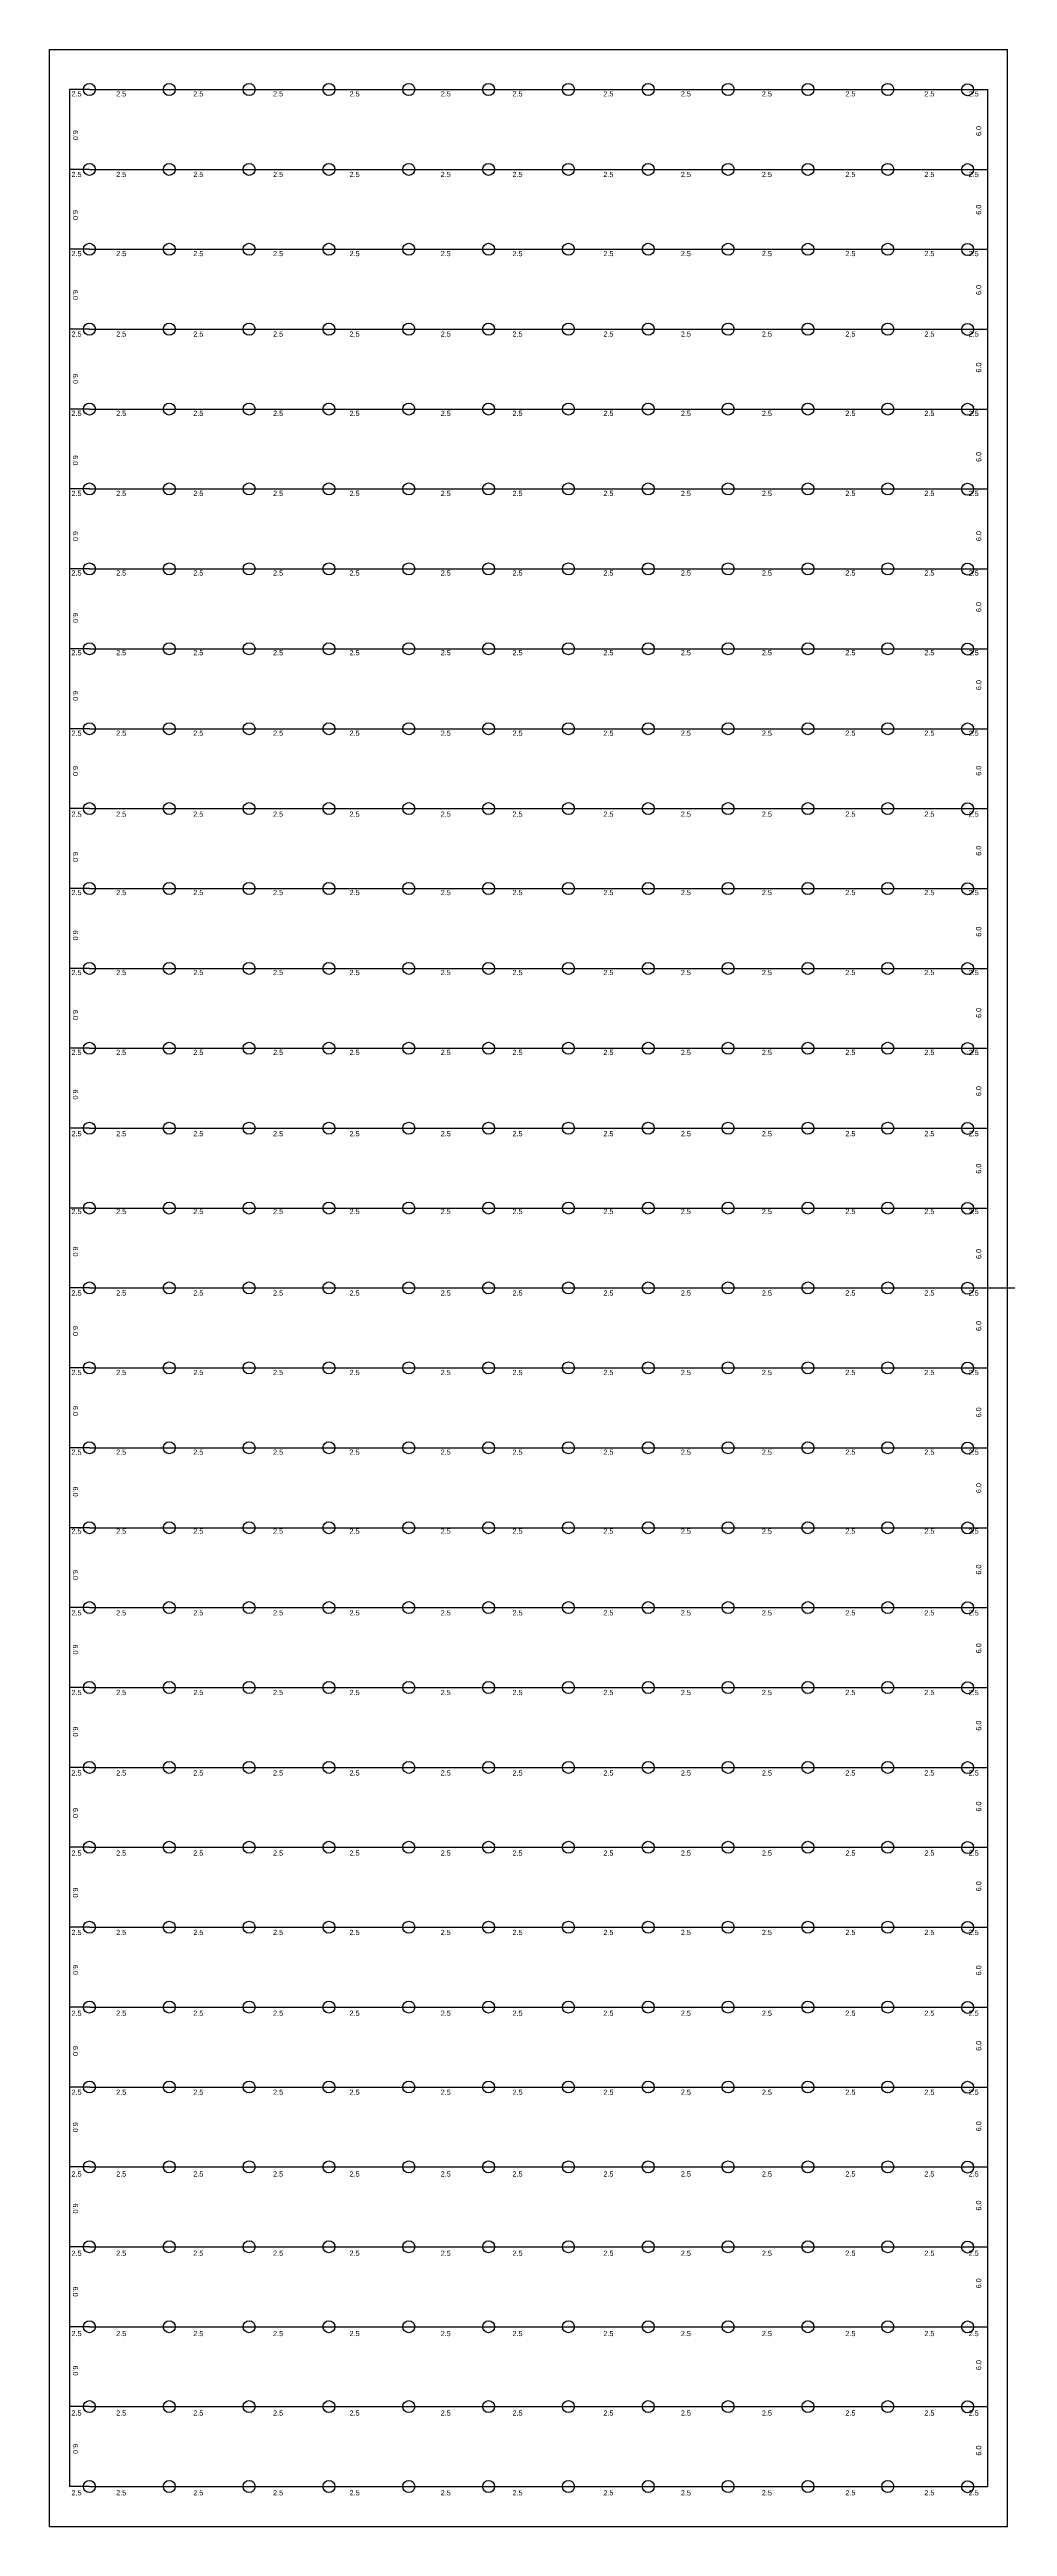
# Model space of a CAD drawing. Header units: millimetres. Extents: x 2040 to 3186, y 1716 to 2026.
# Drawn here: x 2039.5 to 2159.5, y 1716.3 to 2026.3 of the extents above; entities that cross this region are included whole.
import ezdxf

# ---------------------------------------------------------------- set-up
doc = ezdxf.new("R2010")
doc.units = ezdxf.units.MM
for name, color, linetype in [('03 Sprinkler Heads – Rociadores', 7, 'Continuous'), ('Alimentadores', 10, 'Continuous'), ('BODEGA', 2, 'Continuous'), ('Diámetros', 162, 'Continuous'), ('Ramales', 130, 'Continuous'), ('Rociadores', 80, 'Continuous')]:
    doc.layers.add(name, color=color, linetype=linetype)
doc.styles.get("Standard").update_dxf_attribs({"font": 'arial.ttf'})

# ---------------------------------------------------------------- blocks, each defined once
blk = doc.blocks.new('*U4')
blk.add_line((0, 0), (0, 0, -1))
blk = doc.blocks.new('*U5')
at = {"layer": 'Rociadores', "color": 0, "linetype": 'ByBlock', "lineweight": -2, "transparency": 16777216}
for p in [(0, 0), (0, -10), (0, -20), (0, -30), (0, -40), (0, -50), (0, -60), (0, -70), (0, -80), (0, -90), (0, -100), (0, -110), (0, -120), (0, -130), (0, -140), (0, -150), (0, -160), (0, -170), (0, -180), (0, -190), (0, -200), (0, -210), (0, -220), (0, -230), (0, -240), (0, -250), (0, -260), (0, -270), (0, -280), (0, -290), (0, -300)]:
    blk.add_blockref('*U4', p, dxfattribs=at)
blk = doc.blocks.new('*U6')
blk.add_line((0, 0), (0, 0, -1))
blk = doc.blocks.new('*U7')
at = {"layer": 'Rociadores', "color": 0, "linetype": 'ByBlock', "lineweight": -2, "transparency": 16777216}
for p in [(0, 0), (0, -10), (0, -20), (0, -30), (0, -40), (0, -50), (0, -60), (0, -70), (0, -80), (0, -90), (0, -100), (0, -110), (0, -120), (0, -130), (0, -140), (0, -150), (0, -160), (0, -170), (0, -180), (0, -190), (0, -200), (0, -210), (0, -220), (0, -230), (0, -240), (0, -250), (0, -260), (0, -270), (0, -280), (0, -290)]:
    blk.add_blockref('*U6', p, dxfattribs=at)
blk = doc.blocks.new('Rociadores Cerrados')
at = {"layer": '03 Sprinkler Heads – Rociadores', "color": 1}
blk.add_circle((0, 0), 6.36, dxfattribs=at)

msp = doc.modelspace()

# ---------------------------------------------------------------- linework, layer by layer
at = {"layer": 'Alimentadores'}
for p, q in [((2042.01, 2021.29, -1), (2042.01, 2011.29, -1)), ((2157.01, 2021.29, -1), (2157.01, 2011.29, -1)), ((2042.01, 2011.29, -1), (2042.01, 2001.29, -1)), ((2157.01, 2011.29, -1), (2157.01, 2001.29, -1)), ((2042.01, 2001.29, -1), (2042.01, 1991.29, -1)), ((2157.01, 2001.29, -1), (2157.01, 1991.29, -1)), ((2042.01, 1991.29, -1), (2042.01, 1981.29, -1)), ((2157.01, 1991.29, -1), (2157.01, 1981.29, -1)), ((2042.01, 1981.29, -1), (2042.01, 1971.29, -1)), ((2157.01, 1981.29, -1), (2157.01, 1971.29, -1)), ((2042.01, 1971.29, -1), (2042.01, 1961.29, -1)), ((2157.01, 1971.29, -1), (2157.01, 1961.29, -1)), ((2042.01, 1961.29, -1), (2042.01, 1951.29, -1)), ((2157.01, 1961.29, -1), (2157.01, 1951.29, -1)), ((2042.01, 1951.29, -1), (2042.01, 1941.29, -1)), ((2157.01, 1951.29, -1), (2157.01, 1941.29, -1)), ((2042.01, 1941.29, -1), (2042.01, 1931.29, -1)), ((2157.01, 1941.29, -1), (2157.01, 1931.29, -1)), ((2042.01, 1931.29, -1), (2042.01, 1921.29, -1)), ((2157.01, 1931.29, -1), (2157.01, 1921.29, -1)), ((2042.01, 1921.29, -1), (2042.01, 1911.29, -1)), ((2157.01, 1921.29, -1), (2157.01, 1911.29, -1)), ((2042.01, 1911.29, -1), (2042.01, 1901.29, -1)), ((2157.01, 1911.29, -1), (2157.01, 1901.29, -1)), ((2042.01, 1901.29, -1), (2042.01, 1891.29, -1)), ((2157.01, 1901.29, -1), (2157.01, 1891.29, -1)), ((2042.01, 1891.29, -1), (2042.01, 1881.29, -1)), ((2157.01, 1891.29, -1), (2157.01, 1881.29, -1)), ((2042.01, 1881.29, -1), (2042.01, 1871.29, -1)), ((2157.01, 1881.29, -1), (2157.01, 1871.29, -1)), ((2042.01, 1871.29, -1), (2042.01, 1861.29, -1)), ((2157.01, 1871.29, -1), (2157.01, 1871.29, -51)), ((2157.01, 1871.29, -51), (3157.01, 1871.29, -51)), ((2157.01, 1871.29, -1), (2157.01, 1861.29, -1)), ((2042.01, 1861.29, -1), (2042.01, 1851.29, -1)), ((2157.01, 1861.29, -1), (2157.01, 1851.29, -1)), ((2042.01, 1851.29, -1), (2042.01, 1841.29, -1)), ((2157.01, 1851.29, -1), (2157.01, 1841.29, -1)), ((2042.01, 1841.29, -1), (2042.01, 1831.29, -1)), ((2157.01, 1841.29, -1), (2157.01, 1831.29, -1)), ((2042.01, 1831.29, -1), (2042.01, 1821.29, -1)), ((2157.01, 1831.29, -1), (2157.01, 1821.29, -1)), ((2042.01, 1821.29, -1), (2042.01, 1811.29, -1)), ((2157.01, 1821.29, -1), (2157.01, 1811.29, -1)), ((2042.01, 1811.29, -1), (2042.01, 1801.29, -1)), ((2157.01, 1811.29, -1), (2157.01, 1801.29, -1)), ((2042.01, 1801.29, -1), (2042.01, 1791.29, -1)), ((2157.01, 1801.29, -1), (2157.01, 1791.29, -1)), ((2042.01, 1791.29, -1), (2042.01, 1781.29, -1)), ((2157.01, 1791.29, -1), (2157.01, 1781.29, -1)), ((2042.01, 1781.29, -1), (2042.01, 1771.29, -1)), ((2157.01, 1781.29, -1), (2157.01, 1771.29, -1)), ((2042.01, 1771.29, -1), (2042.01, 1761.29, -1)), ((2157.01, 1771.29, -1), (2157.01, 1761.29, -1)), ((2042.01, 1761.29, -1), (2042.01, 1751.29, -1)), ((2157.01, 1761.29, -1), (2157.01, 1751.29, -1)), ((2042.01, 1751.29, -1), (2042.01, 1741.29, -1)), ((2157.01, 1751.29, -1), (2157.01, 1741.29, -1)), ((2042.01, 1741.29, -1), (2042.01, 1731.29, -1)), ((2157.01, 1741.29, -1), (2157.01, 1731.29, -1)), ((2042.01, 1731.29, -1), (2042.01, 1721.29, -1)), ((2157.01, 1731.29, -1), (2157.01, 1721.29, -1))]:
    msp.add_line(p, q, dxfattribs=at)
at = {"layer": 'BODEGA'}
for p, q in [((2039.51, 2026.29), (2159.51, 2026.29)), ((2039.51, 1716.29), (2039.51, 2026.29)), ((2159.51, 1716.29), (2159.51, 2026.29)), ((2039.51, 1716.29), (2159.51, 1716.29))]:
    msp.add_line(p, q, dxfattribs=at)
at = {"layer": 'Ramales'}
for p, q in [((2044.51, 2021.29), (2042.01, 2021.29)), ((2044.51, 2021.29), (2054.51, 2021.29)), ((2044.51, 2021.29, -1), (2044.51, 2021.29)), ((2054.51, 2021.29), (2064.51, 2021.29)), ((2054.51, 2021.29, -1), (2054.51, 2021.29)), ((2064.51, 2021.29), (2074.51, 2021.29)), ((2064.51, 2021.29, -1), (2064.51, 2021.29)), ((2074.51, 2021.29), (2084.51, 2021.29)), ((2074.51, 2021.29, -1), (2074.51, 2021.29)), ((2084.51, 2021.29), (2094.51, 2021.29)), ((2084.51, 2021.29, -1), (2084.51, 2021.29)), ((2094.51, 2021.29), (2104.51, 2021.29)), ((2094.51, 2021.29, -1), (2094.51, 2021.29)), ((2104.51, 2021.29), (2114.51, 2021.29)), ((2104.51, 2021.29, -1), (2104.51, 2021.29)), ((2114.51, 2021.29), (2124.51, 2021.29)), ((2114.51, 2021.29, -1), (2114.51, 2021.29)), ((2124.51, 2021.29), (2134.51, 2021.29)), ((2124.51, 2021.26, -1), (2124.51, 2021.26)), ((2134.51, 2021.29), (2144.51, 2021.29)), ((2134.51, 2021.26, -1), (2134.51, 2021.26)), ((2144.51, 2021.29), (2154.51, 2021.29)), ((2144.51, 2021.26, -1), (2144.51, 2021.26)), ((2154.51, 2021.29), (2157.01, 2021.29)), ((2154.51, 2021.26, -1), (2154.51, 2021.26)), ((2044.51, 2011.29), (2042.01, 2011.29)), ((2044.51, 2011.29), (2054.51, 2011.29)), ((2044.51, 2011.29, -1), (2044.51, 2011.29)), ((2054.51, 2011.29), (2064.51, 2011.29)), ((2054.51, 2011.29, -1), (2054.51, 2011.29)), ((2064.51, 2011.29), (2074.51, 2011.29)), ((2064.51, 2011.29, -1), (2064.51, 2011.29)), ((2074.51, 2011.29), (2084.51, 2011.29)), ((2074.51, 2011.29, -1), (2074.51, 2011.29)), ((2084.51, 2011.29), (2094.51, 2011.29)), ((2084.51, 2011.29, -1), (2084.51, 2011.29)), ((2094.51, 2011.29), (2104.51, 2011.29)), ((2094.51, 2011.29, -1), (2094.51, 2011.29)), ((2104.51, 2011.29), (2114.51, 2011.29)), ((2104.51, 2011.29, -1), (2104.51, 2011.29)), ((2114.51, 2011.29), (2124.51, 2011.29)), ((2114.51, 2011.29, -1), (2114.51, 2011.29)), ((2124.51, 2011.29), (2134.51, 2011.29)), ((2124.51, 2011.29, -1), (2124.51, 2011.29)), ((2134.51, 2011.29), (2144.51, 2011.29)), ((2134.51, 2011.29, -1), (2134.51, 2011.29)), ((2144.51, 2011.29), (2154.51, 2011.29)), ((2144.51, 2011.29, -1), (2144.51, 2011.29)), ((2154.51, 2011.29), (2157.01, 2011.29)), ((2154.51, 2011.29, -1), (2154.51, 2011.29)), ((2044.51, 2001.29), (2042.01, 2001.29)), ((2044.51, 2001.29), (2054.51, 2001.29)), ((2044.51, 2001.29, -1), (2044.51, 2001.29)), ((2054.51, 2001.29), (2064.51, 2001.29)), ((2054.51, 2001.29, -1), (2054.51, 2001.29)), ((2064.51, 2001.29), (2074.51, 2001.29)), ((2064.51, 2001.29, -1), (2064.51, 2001.29)), ((2074.51, 2001.29), (2084.51, 2001.29)), ((2074.51, 2001.29, -1), (2074.51, 2001.29)), ((2084.51, 2001.29), (2094.51, 2001.29)), ((2084.51, 2001.29, -1), (2084.51, 2001.29)), ((2094.51, 2001.29), (2104.51, 2001.29)), ((2094.51, 2001.29, -1), (2094.51, 2001.29)), ((2104.51, 2001.29), (2114.51, 2001.29)), ((2104.51, 2001.29, -1), (2104.51, 2001.29)), ((2114.51, 2001.29), (2124.51, 2001.29)), ((2114.51, 2001.29, -1), (2114.51, 2001.29)), ((2124.51, 2001.29), (2134.51, 2001.29)), ((2124.51, 2001.29, -1), (2124.51, 2001.29)), ((2134.51, 2001.29), (2144.51, 2001.29)), ((2134.51, 2001.29, -1), (2134.51, 2001.29)), ((2144.51, 2001.29), (2154.51, 2001.29)), ((2144.51, 2001.29, -1), (2144.51, 2001.29)), ((2154.51, 2001.29), (2157.01, 2001.29)), ((2154.51, 2001.29, -1), (2154.51, 2001.29)), ((2044.51, 1991.29), (2042.01, 1991.29)), ((2044.51, 1991.29), (2054.51, 1991.29)), ((2044.51, 1991.29, -1), (2044.51, 1991.29)), ((2054.51, 1991.29), (2064.51, 1991.29)), ((2054.51, 1991.29, -1), (2054.51, 1991.29)), ((2064.51, 1991.29), (2074.51, 1991.29)), ((2064.51, 1991.29, -1), (2064.51, 1991.29)), ((2074.51, 1991.29), (2084.51, 1991.29)), ((2074.51, 1991.29, -1), (2074.51, 1991.29)), ((2084.51, 1991.29), (2094.51, 1991.29)), ((2084.51, 1991.29, -1), (2084.51, 1991.29)), ((2094.51, 1991.29), (2104.51, 1991.29)), ((2094.51, 1991.29, -1), (2094.51, 1991.29)), ((2104.51, 1991.29), (2114.51, 1991.29)), ((2104.51, 1991.29, -1), (2104.51, 1991.29)), ((2114.51, 1991.29), (2124.51, 1991.29)), ((2114.51, 1991.29, -1), (2114.51, 1991.29)), ((2124.51, 1991.29), (2134.51, 1991.29)), ((2124.51, 1991.29, -1), (2124.51, 1991.29)), ((2134.51, 1991.29), (2144.51, 1991.29)), ((2134.51, 1991.29, -1), (2134.51, 1991.29)), ((2144.51, 1991.29), (2154.51, 1991.29)), ((2144.51, 1991.29, -1), (2144.51, 1991.29)), ((2154.51, 1991.29), (2157.01, 1991.29)), ((2154.51, 1991.29, -1), (2154.51, 1991.29)), ((2044.51, 1981.29), (2042.01, 1981.29)), ((2044.51, 1981.29), (2054.51, 1981.29)), ((2044.51, 1981.29, -1), (2044.51, 1981.29)), ((2054.51, 1981.29), (2064.51, 1981.29)), ((2054.51, 1981.29, -1), (2054.51, 1981.29)), ((2064.51, 1981.29), (2074.51, 1981.29)), ((2064.51, 1981.29, -1), (2064.51, 1981.29)), ((2074.51, 1981.29), (2084.51, 1981.29)), ((2074.51, 1981.29, -1), (2074.51, 1981.29)), ((2084.51, 1981.29), (2094.51, 1981.29)), ((2084.51, 1981.29, -1), (2084.51, 1981.29)), ((2094.51, 1981.29), (2104.51, 1981.29)), ((2094.51, 1981.29, -1), (2094.51, 1981.29)), ((2104.51, 1981.29), (2114.51, 1981.29)), ((2104.51, 1981.29, -1), (2104.51, 1981.29)), ((2114.51, 1981.29), (2124.51, 1981.29)), ((2114.51, 1981.29, -1), (2114.51, 1981.29)), ((2124.51, 1981.29), (2134.51, 1981.29)), ((2124.51, 1981.29, -1), (2124.51, 1981.29)), ((2134.51, 1981.29), (2144.51, 1981.29)), ((2134.51, 1981.29, -1), (2134.51, 1981.29)), ((2144.51, 1981.29), (2154.51, 1981.29)), ((2144.51, 1981.29, -1), (2144.51, 1981.29)), ((2154.51, 1981.29), (2157.01, 1981.29)), ((2154.51, 1981.29, -1), (2154.51, 1981.29)), ((2044.51, 1971.29), (2042.01, 1971.29)), ((2044.51, 1971.29), (2054.51, 1971.29)), ((2044.51, 1971.29, -1), (2044.51, 1971.29)), ((2054.51, 1971.29), (2064.51, 1971.29)), ((2054.51, 1971.29, -1), (2054.51, 1971.29)), ((2064.51, 1971.29), (2074.51, 1971.29)), ((2064.51, 1971.29, -1), (2064.51, 1971.29)), ((2074.51, 1971.29), (2084.51, 1971.29)), ((2074.51, 1971.29, -1), (2074.51, 1971.29)), ((2084.51, 1971.29), (2094.51, 1971.29)), ((2084.51, 1971.29, -1), (2084.51, 1971.29)), ((2094.51, 1971.29), (2104.51, 1971.29)), ((2094.51, 1971.29, -1), (2094.51, 1971.29)), ((2104.51, 1971.29), (2114.51, 1971.29)), ((2104.51, 1971.29, -1), (2104.51, 1971.29)), ((2114.51, 1971.29), (2124.51, 1971.29)), ((2114.51, 1971.29, -1), (2114.51, 1971.29)), ((2124.51, 1971.29), (2134.51, 1971.29)), ((2124.51, 1971.29, -1), (2124.51, 1971.29)), ((2134.51, 1971.29), (2144.51, 1971.29)), ((2134.51, 1971.29, -1), (2134.51, 1971.29)), ((2144.51, 1971.29), (2154.51, 1971.29)), ((2144.51, 1971.29, -1), (2144.51, 1971.29)), ((2154.51, 1971.29), (2157.01, 1971.29)), ((2154.51, 1971.29, -1), (2154.51, 1971.29)), ((2044.51, 1961.29), (2042.01, 1961.29)), ((2044.51, 1961.29), (2054.51, 1961.29)), ((2044.51, 1961.29, -1), (2044.51, 1961.29)), ((2054.51, 1961.29), (2064.51, 1961.29)), ((2054.51, 1961.29, -1), (2054.51, 1961.29)), ((2064.51, 1961.29), (2074.51, 1961.29)), ((2064.51, 1961.29, -1), (2064.51, 1961.29)), ((2074.51, 1961.29), (2084.51, 1961.29)), ((2074.51, 1961.29, -1), (2074.51, 1961.29)), ((2084.51, 1961.29), (2094.51, 1961.29)), ((2084.51, 1961.29, -1), (2084.51, 1961.29)), ((2094.51, 1961.29), (2104.51, 1961.29)), ((2094.51, 1961.29, -1), (2094.51, 1961.29)), ((2104.51, 1961.29), (2114.51, 1961.29)), ((2104.51, 1961.29, -1), (2104.51, 1961.29)), ((2114.51, 1961.29), (2124.51, 1961.29)), ((2114.51, 1961.29, -1), (2114.51, 1961.29)), ((2124.51, 1961.29), (2134.51, 1961.29)), ((2124.51, 1961.29, -1), (2124.51, 1961.29)), ((2134.51, 1961.29), (2144.51, 1961.29)), ((2134.51, 1961.29, -1), (2134.51, 1961.29)), ((2144.51, 1961.29), (2154.51, 1961.29)), ((2144.51, 1961.29, -1), (2144.51, 1961.29)), ((2154.51, 1961.29), (2157.01, 1961.29)), ((2154.51, 1961.29, -1), (2154.51, 1961.29)), ((2044.51, 1951.29), (2042.01, 1951.29)), ((2044.51, 1951.29), (2054.51, 1951.29)), ((2044.51, 1951.29, -1), (2044.51, 1951.29)), ((2054.51, 1951.29), (2064.51, 1951.29)), ((2054.51, 1951.29, -1), (2054.51, 1951.29)), ((2064.51, 1951.29), (2074.51, 1951.29)), ((2064.51, 1951.29, -1), (2064.51, 1951.29)), ((2074.51, 1951.29), (2084.51, 1951.29)), ((2074.51, 1951.29, -1), (2074.51, 1951.29)), ((2084.51, 1951.29), (2094.51, 1951.29)), ((2084.51, 1951.29, -1), (2084.51, 1951.29)), ((2094.51, 1951.29), (2104.51, 1951.29)), ((2094.51, 1951.29, -1), (2094.51, 1951.29)), ((2104.51, 1951.29), (2114.51, 1951.29)), ((2104.51, 1951.29, -1), (2104.51, 1951.29)), ((2114.51, 1951.29), (2124.51, 1951.29)), ((2114.51, 1951.29, -1), (2114.51, 1951.29)), ((2124.51, 1951.29), (2134.51, 1951.29)), ((2124.51, 1951.29, -1), (2124.51, 1951.29)), ((2134.51, 1951.29), (2144.51, 1951.29)), ((2134.51, 1951.29, -1), (2134.51, 1951.29)), ((2144.51, 1951.29), (2154.51, 1951.29)), ((2144.51, 1951.29, -1), (2144.51, 1951.29)), ((2154.51, 1951.29), (2157.01, 1951.29)), ((2154.51, 1951.29, -1), (2154.51, 1951.29)), ((2044.51, 1941.29), (2042.01, 1941.29)), ((2044.51, 1941.29), (2054.51, 1941.29)), ((2044.51, 1941.29, -1), (2044.51, 1941.29)), ((2054.51, 1941.29), (2064.51, 1941.29)), ((2054.51, 1941.29, -1), (2054.51, 1941.29)), ((2064.51, 1941.29), (2074.51, 1941.29)), ((2064.51, 1941.29, -1), (2064.51, 1941.29)), ((2074.51, 1941.29), (2084.51, 1941.29)), ((2074.51, 1941.29, -1), (2074.51, 1941.29)), ((2084.51, 1941.29), (2094.51, 1941.29)), ((2084.51, 1941.29, -1), (2084.51, 1941.29)), ((2094.51, 1941.29), (2104.51, 1941.29)), ((2094.51, 1941.29, -1), (2094.51, 1941.29)), ((2104.51, 1941.29), (2114.51, 1941.29)), ((2104.51, 1941.29, -1), (2104.51, 1941.29)), ((2114.51, 1941.29), (2124.51, 1941.29)), ((2114.51, 1941.29, -1), (2114.51, 1941.29)), ((2124.51, 1941.29), (2134.51, 1941.29)), ((2124.51, 1941.29, -1), (2124.51, 1941.29)), ((2134.51, 1941.29), (2144.51, 1941.29)), ((2134.51, 1941.29, -1), (2134.51, 1941.29)), ((2144.51, 1941.29), (2154.51, 1941.29)), ((2144.51, 1941.29, -1), (2144.51, 1941.29)), ((2154.51, 1941.29), (2157.01, 1941.29)), ((2154.51, 1941.29, -1), (2154.51, 1941.29)), ((2044.51, 1931.29), (2042.01, 1931.29)), ((2044.51, 1931.29), (2054.51, 1931.29)), ((2044.51, 1931.29, -1), (2044.51, 1931.29)), ((2054.51, 1931.29), (2064.51, 1931.29)), ((2054.51, 1931.29, -1), (2054.51, 1931.29)), ((2064.51, 1931.29), (2074.51, 1931.29)), ((2064.51, 1931.29, -1), (2064.51, 1931.29)), ((2074.51, 1931.29), (2084.51, 1931.29)), ((2074.51, 1931.29, -1), (2074.51, 1931.29)), ((2084.51, 1931.29), (2094.51, 1931.29)), ((2084.51, 1931.29, -1), (2084.51, 1931.29)), ((2094.51, 1931.29), (2104.51, 1931.29)), ((2094.51, 1931.29, -1), (2094.51, 1931.29)), ((2104.51, 1931.29), (2114.51, 1931.29)), ((2104.51, 1931.29, -1), (2104.51, 1931.29)), ((2114.51, 1931.29), (2124.51, 1931.29)), ((2114.51, 1931.29, -1), (2114.51, 1931.29)), ((2124.51, 1931.29), (2134.51, 1931.29)), ((2124.51, 1931.29, -1), (2124.51, 1931.29)), ((2134.51, 1931.29), (2144.51, 1931.29)), ((2134.51, 1931.29, -1), (2134.51, 1931.29)), ((2144.51, 1931.29), (2154.51, 1931.29)), ((2144.51, 1931.29, -1), (2144.51, 1931.29)), ((2154.51, 1931.29), (2157.01, 1931.29)), ((2154.51, 1931.29, -1), (2154.51, 1931.29)), ((2044.51, 1921.29), (2042.01, 1921.29)), ((2044.51, 1921.29), (2054.51, 1921.29)), ((2044.51, 1921.29, -1), (2044.51, 1921.29)), ((2054.51, 1921.29), (2064.51, 1921.29)), ((2054.51, 1921.29, -1), (2054.51, 1921.29)), ((2064.51, 1921.29), (2074.51, 1921.29)), ((2064.51, 1921.29, -1), (2064.51, 1921.29)), ((2074.51, 1921.29), (2084.51, 1921.29)), ((2074.51, 1921.29, -1), (2074.51, 1921.29)), ((2084.51, 1921.29), (2094.51, 1921.29)), ((2084.51, 1921.29, -1), (2084.51, 1921.29)), ((2094.51, 1921.29), (2104.51, 1921.29)), ((2094.51, 1921.29, -1), (2094.51, 1921.29)), ((2104.51, 1921.29), (2114.51, 1921.29)), ((2104.51, 1921.29, -1), (2104.51, 1921.29)), ((2114.51, 1921.29), (2124.51, 1921.29)), ((2114.51, 1921.29, -1), (2114.51, 1921.29)), ((2124.51, 1921.29), (2134.51, 1921.29)), ((2124.51, 1921.29, -1), (2124.51, 1921.29)), ((2134.51, 1921.29), (2144.51, 1921.29)), ((2134.51, 1921.29, -1), (2134.51, 1921.29)), ((2144.51, 1921.29), (2154.51, 1921.29)), ((2144.51, 1921.29, -1), (2144.51, 1921.29)), ((2154.51, 1921.29), (2157.01, 1921.29)), ((2154.51, 1921.29, -1), (2154.51, 1921.29)), ((2044.51, 1911.29), (2042.01, 1911.29)), ((2044.51, 1911.29), (2054.51, 1911.29)), ((2044.51, 1911.29, -1), (2044.51, 1911.29)), ((2054.51, 1911.29), (2064.51, 1911.29)), ((2054.51, 1911.29, -1), (2054.51, 1911.29)), ((2064.51, 1911.29), (2074.51, 1911.29)), ((2064.51, 1911.29, -1), (2064.51, 1911.29)), ((2074.51, 1911.29), (2084.51, 1911.29)), ((2074.51, 1911.29, -1), (2074.51, 1911.29)), ((2084.51, 1911.29), (2094.51, 1911.29)), ((2084.51, 1911.29, -1), (2084.51, 1911.29)), ((2094.51, 1911.29), (2104.51, 1911.29)), ((2094.51, 1911.29, -1), (2094.51, 1911.29)), ((2104.51, 1911.29), (2114.51, 1911.29)), ((2104.51, 1911.29, -1), (2104.51, 1911.29)), ((2114.51, 1911.29), (2124.51, 1911.29)), ((2114.51, 1911.29, -1), (2114.51, 1911.29)), ((2124.51, 1911.29), (2134.51, 1911.29)), ((2124.51, 1911.29, -1), (2124.51, 1911.29)), ((2134.51, 1911.29), (2144.51, 1911.29)), ((2134.51, 1911.29, -1), (2134.51, 1911.29)), ((2144.51, 1911.29), (2154.51, 1911.29)), ((2144.51, 1911.29, -1), (2144.51, 1911.29)), ((2154.51, 1911.29), (2157.01, 1911.29)), ((2154.51, 1911.29, -1), (2154.51, 1911.29)), ((2044.51, 1901.29), (2042.01, 1901.29)), ((2044.51, 1901.29), (2054.51, 1901.29)), ((2044.51, 1901.29, -1), (2044.51, 1901.29)), ((2054.51, 1901.29), (2064.51, 1901.29)), ((2054.51, 1901.29, -1), (2054.51, 1901.29)), ((2064.51, 1901.29), (2074.51, 1901.29)), ((2064.51, 1901.29, -1), (2064.51, 1901.29)), ((2074.51, 1901.29), (2084.51, 1901.29)), ((2074.51, 1901.29, -1), (2074.51, 1901.29)), ((2084.51, 1901.29), (2094.51, 1901.29)), ((2084.51, 1901.29, -1), (2084.51, 1901.29)), ((2094.51, 1901.29), (2104.51, 1901.29)), ((2094.51, 1901.29, -1), (2094.51, 1901.29)), ((2104.51, 1901.29), (2114.51, 1901.29)), ((2104.51, 1901.29, -1), (2104.51, 1901.29)), ((2114.51, 1901.29), (2124.51, 1901.29)), ((2114.51, 1901.29, -1), (2114.51, 1901.29)), ((2124.51, 1901.29), (2134.51, 1901.29)), ((2124.51, 1901.29, -1), (2124.51, 1901.29)), ((2134.51, 1901.29), (2144.51, 1901.29)), ((2134.51, 1901.29, -1), (2134.51, 1901.29)), ((2144.51, 1901.29), (2154.51, 1901.29)), ((2144.51, 1901.29, -1), (2144.51, 1901.29)), ((2154.51, 1901.29), (2157.01, 1901.29)), ((2154.51, 1901.29, -1), (2154.51, 1901.29)), ((2044.51, 1891.29), (2042.01, 1891.29)), ((2044.51, 1891.29), (2054.51, 1891.29)), ((2044.51, 1891.29, -1), (2044.51, 1891.29)), ((2054.51, 1891.29), (2064.51, 1891.29)), ((2054.51, 1891.29, -1), (2054.51, 1891.29)), ((2064.51, 1891.29), (2074.51, 1891.29)), ((2064.51, 1891.29, -1), (2064.51, 1891.29)), ((2074.51, 1891.29), (2084.51, 1891.29)), ((2074.51, 1891.29, -1), (2074.51, 1891.29)), ((2084.51, 1891.29), (2094.51, 1891.29)), ((2084.51, 1891.29, -1), (2084.51, 1891.29)), ((2094.51, 1891.29), (2104.51, 1891.29)), ((2094.51, 1891.29, -1), (2094.51, 1891.29)), ((2104.51, 1891.29), (2114.51, 1891.29)), ((2104.51, 1891.29, -1), (2104.51, 1891.29)), ((2114.51, 1891.29), (2124.51, 1891.29)), ((2114.51, 1891.29, -1), (2114.51, 1891.29)), ((2124.51, 1891.29), (2134.51, 1891.29)), ((2124.51, 1891.29, -1), (2124.51, 1891.29)), ((2134.51, 1891.29), (2144.51, 1891.29)), ((2134.51, 1891.29, -1), (2134.51, 1891.29)), ((2144.51, 1891.29), (2154.51, 1891.29)), ((2144.51, 1891.29, -1), (2144.51, 1891.29)), ((2154.51, 1891.29), (2157.01, 1891.29)), ((2154.51, 1891.29, -1), (2154.51, 1891.29)), ((2044.51, 1881.29), (2042.01, 1881.29)), ((2044.51, 1881.29), (2054.51, 1881.29)), ((2044.51, 1881.29, -1), (2044.51, 1881.29)), ((2054.51, 1881.29), (2064.51, 1881.29)), ((2054.51, 1881.29, -1), (2054.51, 1881.29)), ((2064.51, 1881.29), (2074.51, 1881.29)), ((2064.51, 1881.29, -1), (2064.51, 1881.29)), ((2074.51, 1881.29), (2084.51, 1881.29)), ((2074.51, 1881.29, -1), (2074.51, 1881.29)), ((2084.51, 1881.29), (2094.51, 1881.29)), ((2084.51, 1881.29, -1), (2084.51, 1881.29)), ((2094.51, 1881.29), (2104.51, 1881.29)), ((2094.51, 1881.29, -1), (2094.51, 1881.29)), ((2104.51, 1881.29), (2114.51, 1881.29)), ((2104.51, 1881.29, -1), (2104.51, 1881.29)), ((2114.51, 1881.29), (2124.51, 1881.29)), ((2114.51, 1881.29, -1), (2114.51, 1881.29)), ((2124.51, 1881.29), (2134.51, 1881.29)), ((2124.51, 1881.29, -1), (2124.51, 1881.29)), ((2134.51, 1881.29), (2144.51, 1881.29)), ((2134.51, 1881.29, -1), (2134.51, 1881.29)), ((2144.51, 1881.29), (2154.51, 1881.29)), ((2144.51, 1881.29, -1), (2144.51, 1881.29)), ((2154.51, 1881.29), (2157.01, 1881.29)), ((2154.51, 1881.29, -1), (2154.51, 1881.29)), ((2044.51, 1871.29), (2042.01, 1871.29)), ((2044.51, 1871.29), (2054.51, 1871.29)), ((2044.51, 1871.29, -1), (2044.51, 1871.29)), ((2054.51, 1871.29), (2064.51, 1871.29)), ((2054.51, 1871.29, -1), (2054.51, 1871.29)), ((2064.51, 1871.29), (2074.51, 1871.29)), ((2064.51, 1871.29, -1), (2064.51, 1871.29)), ((2074.51, 1871.29), (2084.51, 1871.29)), ((2074.51, 1871.29, -1), (2074.51, 1871.29)), ((2084.51, 1871.29), (2094.51, 1871.29)), ((2084.51, 1871.29, -1), (2084.51, 1871.29)), ((2094.51, 1871.29), (2104.51, 1871.29)), ((2094.51, 1871.29, -1), (2094.51, 1871.29)), ((2104.51, 1871.29), (2114.51, 1871.29)), ((2104.51, 1871.29, -1), (2104.51, 1871.29)), ((2114.51, 1871.29), (2124.51, 1871.29)), ((2114.51, 1871.29, -1), (2114.51, 1871.29)), ((2124.51, 1871.29), (2134.51, 1871.29)), ((2124.51, 1871.29, -1), (2124.51, 1871.29)), ((2134.51, 1871.29), (2144.51, 1871.29)), ((2134.51, 1871.29, -1), (2134.51, 1871.29)), ((2144.51, 1871.29), (2154.51, 1871.29)), ((2144.51, 1871.29, -1), (2144.51, 1871.29)), ((2154.51, 1871.29), (2157.01, 1871.29)), ((2154.51, 1871.29, -1), (2154.51, 1871.29)), ((2044.51, 1861.29), (2042.01, 1861.29)), ((2044.51, 1861.29), (2054.51, 1861.29)), ((2044.51, 1861.29, -1), (2044.51, 1861.29)), ((2054.51, 1861.29), (2064.51, 1861.29)), ((2054.51, 1861.29, -1), (2054.51, 1861.29)), ((2064.51, 1861.29), (2074.51, 1861.29)), ((2064.51, 1861.29, -1), (2064.51, 1861.29)), ((2074.51, 1861.29), (2084.51, 1861.29)), ((2074.51, 1861.29, -1), (2074.51, 1861.29)), ((2084.51, 1861.29), (2094.51, 1861.29)), ((2084.51, 1861.29, -1), (2084.51, 1861.29)), ((2094.51, 1861.29), (2104.51, 1861.29)), ((2094.51, 1861.29, -1), (2094.51, 1861.29)), ((2104.51, 1861.29), (2114.51, 1861.29)), ((2104.51, 1861.29, -1), (2104.51, 1861.29)), ((2114.51, 1861.29), (2124.51, 1861.29)), ((2114.51, 1861.29, -1), (2114.51, 1861.29)), ((2124.51, 1861.29), (2134.51, 1861.29)), ((2124.51, 1861.29, -1), (2124.51, 1861.29)), ((2134.51, 1861.29), (2144.51, 1861.29)), ((2134.51, 1861.29, -1), (2134.51, 1861.29)), ((2144.51, 1861.29), (2154.51, 1861.29)), ((2144.51, 1861.29, -1), (2144.51, 1861.29)), ((2154.51, 1861.29), (2157.01, 1861.29)), ((2154.51, 1861.29, -1), (2154.51, 1861.29)), ((2044.51, 1851.29), (2042.01, 1851.29)), ((2044.51, 1851.29), (2054.51, 1851.29)), ((2044.51, 1851.29, -1), (2044.51, 1851.29)), ((2054.51, 1851.29), (2064.51, 1851.29)), ((2054.51, 1851.29, -1), (2054.51, 1851.29)), ((2064.51, 1851.29), (2074.51, 1851.29)), ((2064.51, 1851.29, -1), (2064.51, 1851.29)), ((2074.51, 1851.29), (2084.51, 1851.29)), ((2074.51, 1851.29, -1), (2074.51, 1851.29)), ((2084.51, 1851.29), (2094.51, 1851.29)), ((2084.51, 1851.29, -1), (2084.51, 1851.29)), ((2094.51, 1851.29), (2104.51, 1851.29)), ((2094.51, 1851.29, -1), (2094.51, 1851.29)), ((2104.51, 1851.29), (2114.51, 1851.29)), ((2104.51, 1851.29, -1), (2104.51, 1851.29)), ((2114.51, 1851.29), (2124.51, 1851.29)), ((2114.51, 1851.29, -1), (2114.51, 1851.29)), ((2124.51, 1851.29), (2134.51, 1851.29)), ((2124.51, 1851.29, -1), (2124.51, 1851.29)), ((2134.51, 1851.29), (2144.51, 1851.29)), ((2134.51, 1851.29, -1), (2134.51, 1851.29)), ((2144.51, 1851.29), (2154.51, 1851.29)), ((2144.51, 1851.29, -1), (2144.51, 1851.29)), ((2154.51, 1851.29), (2157.01, 1851.29)), ((2154.51, 1851.29, -1), (2154.51, 1851.29)), ((2044.51, 1841.29), (2042.01, 1841.29)), ((2044.51, 1841.29), (2054.51, 1841.29)), ((2044.51, 1841.29, -1), (2044.51, 1841.29)), ((2054.51, 1841.29), (2064.51, 1841.29)), ((2054.51, 1841.29, -1), (2054.51, 1841.29)), ((2064.51, 1841.29), (2074.51, 1841.29)), ((2064.51, 1841.29, -1), (2064.51, 1841.29)), ((2074.51, 1841.29), (2084.51, 1841.29)), ((2074.51, 1841.29, -1), (2074.51, 1841.29)), ((2084.51, 1841.29), (2094.51, 1841.29)), ((2084.51, 1841.29, -1), (2084.51, 1841.29)), ((2094.51, 1841.29), (2104.51, 1841.29)), ((2094.51, 1841.29, -1), (2094.51, 1841.29)), ((2104.51, 1841.29), (2114.51, 1841.29)), ((2104.51, 1841.29, -1), (2104.51, 1841.29)), ((2114.51, 1841.29), (2124.51, 1841.29)), ((2114.51, 1841.29, -1), (2114.51, 1841.29)), ((2124.51, 1841.29), (2134.51, 1841.29)), ((2124.51, 1841.29, -1), (2124.51, 1841.29)), ((2134.51, 1841.29), (2144.51, 1841.29)), ((2134.51, 1841.29, -1), (2134.51, 1841.29)), ((2144.51, 1841.29), (2154.51, 1841.29)), ((2144.51, 1841.29, -1), (2144.51, 1841.29)), ((2154.51, 1841.29), (2157.01, 1841.29)), ((2154.51, 1841.29, -1), (2154.51, 1841.29)), ((2044.51, 1831.29), (2042.01, 1831.29)), ((2044.51, 1831.29), (2054.51, 1831.29)), ((2044.51, 1831.29, -1), (2044.51, 1831.29)), ((2054.51, 1831.29), (2064.51, 1831.29)), ((2054.51, 1831.29, -1), (2054.51, 1831.29)), ((2064.51, 1831.29), (2074.51, 1831.29)), ((2064.51, 1831.29, -1), (2064.51, 1831.29)), ((2074.51, 1831.29), (2084.51, 1831.29)), ((2074.51, 1831.29, -1), (2074.51, 1831.29)), ((2084.51, 1831.29), (2094.51, 1831.29)), ((2084.51, 1831.29, -1), (2084.51, 1831.29)), ((2094.51, 1831.29), (2104.51, 1831.29)), ((2094.51, 1831.29, -1), (2094.51, 1831.29)), ((2104.51, 1831.29), (2114.51, 1831.29)), ((2104.51, 1831.29, -1), (2104.51, 1831.29)), ((2114.51, 1831.29), (2124.51, 1831.29)), ((2114.51, 1831.29, -1), (2114.51, 1831.29)), ((2124.51, 1831.29), (2134.51, 1831.29)), ((2124.51, 1831.29, -1), (2124.51, 1831.29)), ((2134.51, 1831.29), (2144.51, 1831.29)), ((2134.51, 1831.29, -1), (2134.51, 1831.29)), ((2144.51, 1831.29), (2154.51, 1831.29)), ((2144.51, 1831.29, -1), (2144.51, 1831.29)), ((2154.51, 1831.29), (2157.01, 1831.29)), ((2154.51, 1831.29, -1), (2154.51, 1831.29)), ((2044.51, 1821.29), (2042.01, 1821.29)), ((2044.51, 1821.29), (2054.51, 1821.29)), ((2044.51, 1821.29, -1), (2044.51, 1821.29)), ((2054.51, 1821.29), (2064.51, 1821.29)), ((2054.51, 1821.29, -1), (2054.51, 1821.29)), ((2064.51, 1821.29), (2074.51, 1821.29)), ((2064.51, 1821.29, -1), (2064.51, 1821.29)), ((2074.51, 1821.29), (2084.51, 1821.29)), ((2074.51, 1821.29, -1), (2074.51, 1821.29)), ((2084.51, 1821.29), (2094.51, 1821.29)), ((2084.51, 1821.29, -1), (2084.51, 1821.29)), ((2094.51, 1821.29), (2104.51, 1821.29)), ((2094.51, 1821.29, -1), (2094.51, 1821.29)), ((2104.51, 1821.29), (2114.51, 1821.29)), ((2104.51, 1821.29, -1), (2104.51, 1821.29)), ((2114.51, 1821.29), (2124.51, 1821.29)), ((2114.51, 1821.29, -1), (2114.51, 1821.29)), ((2124.51, 1821.29), (2134.51, 1821.29)), ((2124.51, 1821.29, -1), (2124.51, 1821.29)), ((2134.51, 1821.29), (2144.51, 1821.29)), ((2134.51, 1821.29, -1), (2134.51, 1821.29)), ((2144.51, 1821.29), (2154.51, 1821.29)), ((2144.51, 1821.29, -1), (2144.51, 1821.29)), ((2154.51, 1821.29), (2157.01, 1821.29)), ((2154.51, 1821.29, -1), (2154.51, 1821.29)), ((2044.51, 1811.29), (2042.01, 1811.29)), ((2044.51, 1811.29), (2054.51, 1811.29)), ((2044.51, 1811.29, -1), (2044.51, 1811.29)), ((2054.51, 1811.29), (2064.51, 1811.29)), ((2054.51, 1811.29, -1), (2054.51, 1811.29)), ((2064.51, 1811.29), (2074.51, 1811.29)), ((2064.51, 1811.29, -1), (2064.51, 1811.29)), ((2074.51, 1811.29), (2084.51, 1811.29)), ((2074.51, 1811.29, -1), (2074.51, 1811.29)), ((2084.51, 1811.29), (2094.51, 1811.29)), ((2084.51, 1811.29, -1), (2084.51, 1811.29)), ((2094.51, 1811.29), (2104.51, 1811.29)), ((2094.51, 1811.29, -1), (2094.51, 1811.29)), ((2104.51, 1811.29), (2114.51, 1811.29)), ((2104.51, 1811.29, -1), (2104.51, 1811.29)), ((2114.51, 1811.29), (2124.51, 1811.29)), ((2114.51, 1811.29, -1), (2114.51, 1811.29)), ((2124.51, 1811.29), (2134.51, 1811.29)), ((2124.51, 1811.29, -1), (2124.51, 1811.29)), ((2134.51, 1811.29), (2144.51, 1811.29)), ((2134.51, 1811.29, -1), (2134.51, 1811.29)), ((2144.51, 1811.29), (2154.51, 1811.29)), ((2144.51, 1811.29, -1), (2144.51, 1811.29)), ((2154.51, 1811.29), (2157.01, 1811.29)), ((2154.51, 1811.29, -1), (2154.51, 1811.29)), ((2044.51, 1801.29), (2042.01, 1801.29)), ((2044.51, 1801.29), (2054.51, 1801.29)), ((2044.51, 1801.29, -1), (2044.51, 1801.29)), ((2054.51, 1801.29), (2064.51, 1801.29)), ((2054.51, 1801.29, -1), (2054.51, 1801.29)), ((2064.51, 1801.29), (2074.51, 1801.29)), ((2064.51, 1801.29, -1), (2064.51, 1801.29)), ((2074.51, 1801.29), (2084.51, 1801.29)), ((2074.51, 1801.29, -1), (2074.51, 1801.29)), ((2084.51, 1801.29), (2094.51, 1801.29)), ((2084.51, 1801.29, -1), (2084.51, 1801.29)), ((2094.51, 1801.29), (2104.51, 1801.29)), ((2094.51, 1801.29, -1), (2094.51, 1801.29)), ((2104.51, 1801.29), (2114.51, 1801.29)), ((2104.51, 1801.29, -1), (2104.51, 1801.29)), ((2114.51, 1801.29), (2124.51, 1801.29)), ((2114.51, 1801.29, -1), (2114.51, 1801.29)), ((2124.51, 1801.29), (2134.51, 1801.29)), ((2124.51, 1801.29, -1), (2124.51, 1801.29)), ((2134.51, 1801.29), (2144.51, 1801.29)), ((2134.51, 1801.29, -1), (2134.51, 1801.29)), ((2144.51, 1801.29), (2154.51, 1801.29)), ((2144.51, 1801.29, -1), (2144.51, 1801.29)), ((2154.51, 1801.29), (2157.01, 1801.29)), ((2154.51, 1801.29, -1), (2154.51, 1801.29)), ((2044.51, 1791.29), (2042.01, 1791.29)), ((2044.51, 1791.29), (2054.51, 1791.29)), ((2044.51, 1791.29, -1), (2044.51, 1791.29)), ((2054.51, 1791.29), (2064.51, 1791.29)), ((2054.51, 1791.29, -1), (2054.51, 1791.29)), ((2064.51, 1791.29), (2074.51, 1791.29)), ((2064.51, 1791.29, -1), (2064.51, 1791.29)), ((2074.51, 1791.29), (2084.51, 1791.29)), ((2074.51, 1791.29, -1), (2074.51, 1791.29)), ((2084.51, 1791.29), (2094.51, 1791.29)), ((2084.51, 1791.29, -1), (2084.51, 1791.29)), ((2094.51, 1791.29), (2104.51, 1791.29)), ((2094.51, 1791.29, -1), (2094.51, 1791.29)), ((2104.51, 1791.29), (2114.51, 1791.29)), ((2104.51, 1791.29, -1), (2104.51, 1791.29)), ((2114.51, 1791.29), (2124.51, 1791.29)), ((2114.51, 1791.29, -1), (2114.51, 1791.29)), ((2124.51, 1791.29), (2134.51, 1791.29)), ((2124.51, 1791.29, -1), (2124.51, 1791.29)), ((2134.51, 1791.29), (2144.51, 1791.29)), ((2134.51, 1791.29, -1), (2134.51, 1791.29)), ((2144.51, 1791.29), (2154.51, 1791.29)), ((2144.51, 1791.29, -1), (2144.51, 1791.29)), ((2154.51, 1791.29), (2157.01, 1791.29)), ((2154.51, 1791.29, -1), (2154.51, 1791.29)), ((2044.51, 1781.29), (2042.01, 1781.29)), ((2044.51, 1781.29), (2054.51, 1781.29)), ((2044.51, 1781.29, -1), (2044.51, 1781.29)), ((2054.51, 1781.29), (2064.51, 1781.29)), ((2054.51, 1781.29, -1), (2054.51, 1781.29)), ((2064.51, 1781.29), (2074.51, 1781.29)), ((2064.51, 1781.29, -1), (2064.51, 1781.29)), ((2074.51, 1781.29), (2084.51, 1781.29)), ((2074.51, 1781.29, -1), (2074.51, 1781.29)), ((2084.51, 1781.29), (2094.51, 1781.29)), ((2084.51, 1781.29, -1), (2084.51, 1781.29)), ((2094.51, 1781.29), (2104.51, 1781.29)), ((2094.51, 1781.29, -1), (2094.51, 1781.29)), ((2104.51, 1781.29), (2114.51, 1781.29)), ((2104.51, 1781.29, -1), (2104.51, 1781.29)), ((2114.51, 1781.29), (2124.51, 1781.29)), ((2114.51, 1781.29, -1), (2114.51, 1781.29)), ((2124.51, 1781.29), (2134.51, 1781.29)), ((2124.51, 1781.29, -1), (2124.51, 1781.29)), ((2134.51, 1781.29), (2144.51, 1781.29)), ((2134.51, 1781.29, -1), (2134.51, 1781.29)), ((2144.51, 1781.29), (2154.51, 1781.29)), ((2144.51, 1781.29, -1), (2144.51, 1781.29)), ((2154.51, 1781.29), (2157.01, 1781.29)), ((2154.51, 1781.29, -1), (2154.51, 1781.29)), ((2044.51, 1771.29), (2042.01, 1771.29)), ((2044.51, 1771.29), (2054.51, 1771.29)), ((2044.51, 1771.29, -1), (2044.51, 1771.29)), ((2054.51, 1771.29), (2064.51, 1771.29)), ((2054.51, 1771.29, -1), (2054.51, 1771.29)), ((2064.51, 1771.29), (2074.51, 1771.29)), ((2064.51, 1771.29, -1), (2064.51, 1771.29)), ((2074.51, 1771.29), (2084.51, 1771.29)), ((2074.51, 1771.29, -1), (2074.51, 1771.29)), ((2084.51, 1771.29), (2094.51, 1771.29)), ((2084.51, 1771.29, -1), (2084.51, 1771.29)), ((2094.51, 1771.29), (2104.51, 1771.29)), ((2094.51, 1771.29, -1), (2094.51, 1771.29)), ((2104.51, 1771.29), (2114.51, 1771.29)), ((2104.51, 1771.29, -1), (2104.51, 1771.29)), ((2114.51, 1771.29), (2124.51, 1771.29)), ((2114.51, 1771.29, -1), (2114.51, 1771.29)), ((2124.51, 1771.29), (2134.51, 1771.29)), ((2124.51, 1771.29, -1), (2124.51, 1771.29)), ((2134.51, 1771.29), (2144.51, 1771.29)), ((2134.51, 1771.29, -1), (2134.51, 1771.29)), ((2144.51, 1771.29), (2154.51, 1771.29)), ((2144.51, 1771.29, -1), (2144.51, 1771.29)), ((2154.51, 1771.29), (2157.01, 1771.29)), ((2154.51, 1771.29, -1), (2154.51, 1771.29)), ((2044.51, 1761.29), (2042.01, 1761.29)), ((2044.51, 1761.29), (2054.51, 1761.29)), ((2044.51, 1761.29, -1), (2044.51, 1761.29)), ((2054.51, 1761.29), (2064.51, 1761.29)), ((2054.51, 1761.29, -1), (2054.51, 1761.29)), ((2064.51, 1761.29), (2074.51, 1761.29)), ((2064.51, 1761.29, -1), (2064.51, 1761.29)), ((2074.51, 1761.29), (2084.51, 1761.29)), ((2074.51, 1761.29, -1), (2074.51, 1761.29)), ((2084.51, 1761.29), (2094.51, 1761.29)), ((2084.51, 1761.29, -1), (2084.51, 1761.29)), ((2094.51, 1761.29), (2104.51, 1761.29)), ((2094.51, 1761.29, -1), (2094.51, 1761.29)), ((2104.51, 1761.29), (2114.51, 1761.29)), ((2104.51, 1761.29, -1), (2104.51, 1761.29)), ((2114.51, 1761.29), (2124.51, 1761.29)), ((2114.51, 1761.29, -1), (2114.51, 1761.29)), ((2124.51, 1761.29), (2134.51, 1761.29)), ((2124.51, 1761.29, -1), (2124.51, 1761.29)), ((2134.51, 1761.29), (2144.51, 1761.29)), ((2134.51, 1761.29, -1), (2134.51, 1761.29)), ((2144.51, 1761.29), (2154.51, 1761.29)), ((2144.51, 1761.29, -1), (2144.51, 1761.29)), ((2154.51, 1761.29), (2157.01, 1761.29)), ((2154.51, 1761.29, -1), (2154.51, 1761.29)), ((2044.51, 1751.29), (2042.01, 1751.29)), ((2044.51, 1751.29), (2054.51, 1751.29)), ((2044.51, 1751.29, -1), (2044.51, 1751.29)), ((2054.51, 1751.29), (2064.51, 1751.29)), ((2054.51, 1751.29, -1), (2054.51, 1751.29)), ((2064.51, 1751.29), (2074.51, 1751.29)), ((2064.51, 1751.29, -1), (2064.51, 1751.29)), ((2074.51, 1751.29), (2084.51, 1751.29)), ((2074.51, 1751.29, -1), (2074.51, 1751.29)), ((2084.51, 1751.29), (2094.51, 1751.29)), ((2084.51, 1751.29, -1), (2084.51, 1751.29)), ((2094.51, 1751.29), (2104.51, 1751.29)), ((2094.51, 1751.29, -1), (2094.51, 1751.29)), ((2104.51, 1751.29), (2114.51, 1751.29)), ((2104.51, 1751.29, -1), (2104.51, 1751.29)), ((2114.51, 1751.29), (2124.51, 1751.29)), ((2114.51, 1751.29, -1), (2114.51, 1751.29)), ((2124.51, 1751.29), (2134.51, 1751.29)), ((2124.51, 1751.29, -1), (2124.51, 1751.29)), ((2134.51, 1751.29), (2144.51, 1751.29)), ((2134.51, 1751.29, -1), (2134.51, 1751.29)), ((2144.51, 1751.29), (2154.51, 1751.29)), ((2144.51, 1751.29, -1), (2144.51, 1751.29)), ((2154.51, 1751.29), (2157.01, 1751.29)), ((2154.51, 1751.29, -1), (2154.51, 1751.29)), ((2044.51, 1741.29), (2042.01, 1741.29)), ((2044.51, 1741.29), (2054.51, 1741.29)), ((2044.51, 1741.29, -1), (2044.51, 1741.29)), ((2054.51, 1741.29), (2064.51, 1741.29)), ((2054.51, 1741.29, -1), (2054.51, 1741.29)), ((2064.51, 1741.29), (2074.51, 1741.29)), ((2064.51, 1741.29, -1), (2064.51, 1741.29)), ((2074.51, 1741.29), (2084.51, 1741.29)), ((2074.51, 1741.29, -1), (2074.51, 1741.29)), ((2084.51, 1741.29), (2094.51, 1741.29)), ((2084.51, 1741.29, -1), (2084.51, 1741.29)), ((2094.51, 1741.29), (2104.51, 1741.29)), ((2094.51, 1741.29, -1), (2094.51, 1741.29)), ((2104.51, 1741.29), (2114.51, 1741.29)), ((2104.51, 1741.29, -1), (2104.51, 1741.29)), ((2114.51, 1741.29), (2124.51, 1741.29)), ((2114.51, 1741.29, -1), (2114.51, 1741.29)), ((2124.51, 1741.29), (2134.51, 1741.29)), ((2124.51, 1741.29, -1), (2124.51, 1741.29)), ((2134.51, 1741.29), (2144.51, 1741.29)), ((2134.51, 1741.29, -1), (2134.51, 1741.29)), ((2144.51, 1741.29), (2154.51, 1741.29)), ((2144.51, 1741.29, -1), (2144.51, 1741.29)), ((2154.51, 1741.29), (2157.01, 1741.29)), ((2154.51, 1741.29, -1), (2154.51, 1741.29)), ((2044.51, 1731.29), (2042.01, 1731.29)), ((2044.51, 1731.29), (2054.51, 1731.29)), ((2044.51, 1731.29, -1), (2044.51, 1731.29)), ((2054.51, 1731.29), (2064.51, 1731.29)), ((2054.51, 1731.29, -1), (2054.51, 1731.29)), ((2064.51, 1731.29), (2074.51, 1731.29)), ((2064.51, 1731.29, -1), (2064.51, 1731.29)), ((2074.51, 1731.29), (2084.51, 1731.29)), ((2074.51, 1731.29, -1), (2074.51, 1731.29)), ((2084.51, 1731.29), (2094.51, 1731.29)), ((2084.51, 1731.29, -1), (2084.51, 1731.29)), ((2094.51, 1731.29), (2104.51, 1731.29)), ((2094.51, 1731.29, -1), (2094.51, 1731.29)), ((2104.51, 1731.29), (2114.51, 1731.29)), ((2104.51, 1731.29, -1), (2104.51, 1731.29)), ((2114.51, 1731.29), (2124.51, 1731.29)), ((2114.51, 1731.29, -1), (2114.51, 1731.29)), ((2124.51, 1731.29), (2134.51, 1731.29)), ((2124.51, 1731.29, -1), (2124.51, 1731.29)), ((2134.51, 1731.29), (2144.51, 1731.29)), ((2134.51, 1731.29, -1), (2134.51, 1731.29)), ((2144.51, 1731.29), (2154.51, 1731.29)), ((2144.51, 1731.29, -1), (2144.51, 1731.29)), ((2154.51, 1731.29), (2157.01, 1731.29)), ((2154.51, 1731.29, -1), (2154.51, 1731.29)), ((2044.51, 1721.29), (2042.01, 1721.29)), ((2042.01, 1721.29), (2042.01, 1721.29, -1)), ((2044.51, 1721.29), (2054.51, 1721.29)), ((2044.51, 1721.29, -1), (2044.51, 1721.29)), ((2054.51, 1721.29), (2064.51, 1721.29)), ((2054.51, 1721.29, -1), (2054.51, 1721.29)), ((2064.51, 1721.29), (2074.51, 1721.29)), ((2064.51, 1721.29, -1), (2064.51, 1721.29)), ((2074.51, 1721.29), (2084.51, 1721.29)), ((2074.51, 1721.29, -1), (2074.51, 1721.29)), ((2084.51, 1721.29), (2094.51, 1721.29)), ((2084.51, 1721.29, -1), (2084.51, 1721.29)), ((2094.51, 1721.29), (2104.51, 1721.29)), ((2094.51, 1721.29, -1), (2094.51, 1721.29)), ((2104.51, 1721.29), (2114.51, 1721.29)), ((2104.51, 1721.29, -1), (2104.51, 1721.29)), ((2114.51, 1721.29), (2124.51, 1721.29)), ((2114.51, 1721.29, -1), (2114.51, 1721.29)), ((2124.51, 1721.29), (2134.51, 1721.29)), ((2124.51, 1721.29, -1), (2124.51, 1721.29)), ((2134.51, 1721.29), (2144.51, 1721.29)), ((2134.51, 1721.29, -1), (2134.51, 1721.29)), ((2144.51, 1721.29), (2154.51, 1721.29)), ((2144.51, 1721.29, -1), (2144.51, 1721.29)), ((2154.51, 1721.29), (2157.01, 1721.29)), ((2154.51, 1721.29, -1), (2154.51, 1721.29)), ((2157.01, 1721.29), (2157.01, 1721.29, -1))]:
    msp.add_line(p, q, dxfattribs=at)

# ---------------------------------------------------------------- block references
at = {"layer": '03 Sprinkler Heads – Rociadores', "xscale": 0.1179768100307807, "yscale": 0.1179768100307807, "zscale": 0.1179768100307807}
for p in [(2044.51, 2021.29), (2054.51, 2021.29), (2064.51, 2021.29), (2074.51, 2021.29), (2084.51, 2021.29, 0.1), (2094.51, 2021.29, -1), (2104.51, 2021.29), (2114.51, 2021.29), (2124.51, 2021.29), (2134.51, 2021.29), (2144.51, 2021.29), (2154.51, 2021.26), (2044.51, 2011.29), (2054.51, 2011.29), (2064.51, 2011.29), (2074.51, 2011.29), (2084.51, 2011.29, 0.1), (2094.51, 2011.29, -1), (2104.51, 2011.29), (2114.51, 2011.29), (2124.51, 2011.29), (2134.51, 2011.29), (2144.51, 2011.29), (2154.51, 2011.26), (2044.51, 2001.29), (2054.51, 2001.29), (2064.51, 2001.29), (2074.51, 2001.29), (2084.51, 2001.29, 0.1), (2094.51, 2001.29, -1), (2104.51, 2001.29), (2114.51, 2001.29), (2124.51, 2001.29), (2134.51, 2001.29), (2144.51, 2001.29), (2154.51, 2001.26), (2044.51, 1991.29), (2054.51, 1991.29), (2064.51, 1991.29), (2074.51, 1991.29), (2084.51, 1991.29, 0.1), (2094.51, 1991.29, -1), (2104.51, 1991.29), (2114.51, 1991.29), (2124.51, 1991.29), (2134.51, 1991.29), (2144.51, 1991.29), (2154.51, 1991.26), (2044.51, 1981.29), (2054.51, 1981.29), (2064.51, 1981.29), (2074.51, 1981.29), (2084.51, 1981.29, 0.1), (2094.51, 1981.29, -1), (2104.51, 1981.29), (2114.51, 1981.29), (2124.51, 1981.29), (2134.51, 1981.29), (2144.51, 1981.29), (2154.51, 1981.26), (2044.51, 1971.29), (2054.51, 1971.29), (2064.51, 1971.29), (2074.51, 1971.29), (2084.51, 1971.29, 0.1), (2094.51, 1971.29, -1), (2104.51, 1971.29), (2114.51, 1971.29), (2124.51, 1971.29), (2134.51, 1971.29), (2144.51, 1971.29), (2154.51, 1971.26), (2044.51, 1961.29), (2054.51, 1961.29), (2064.51, 1961.29), (2074.51, 1961.29), (2084.51, 1961.29, 0.1), (2094.51, 1961.29, -1), (2104.51, 1961.29), (2114.51, 1961.29), (2124.51, 1961.29), (2134.51, 1961.29), (2144.51, 1961.29), (2154.51, 1961.26), (2044.51, 1951.29), (2054.51, 1951.29), (2064.51, 1951.29), (2074.51, 1951.29), (2084.51, 1951.29, 0.1), (2094.51, 1951.29, -1), (2104.51, 1951.29), (2114.51, 1951.29), (2124.51, 1951.29), (2134.51, 1951.29), (2144.51, 1951.29), (2154.51, 1951.26), (2044.51, 1941.29), (2054.51, 1941.29), (2064.51, 1941.29), (2074.51, 1941.29), (2084.51, 1941.29, 0.1), (2094.51, 1941.29, -1), (2104.51, 1941.29), (2114.51, 1941.29), (2124.51, 1941.29), (2134.51, 1941.29), (2144.51, 1941.29), (2154.51, 1941.26), (2044.51, 1931.29), (2054.51, 1931.29), (2064.51, 1931.29), (2074.51, 1931.29), (2084.51, 1931.29, 0.1), (2094.51, 1931.29, -1), (2104.51, 1931.29), (2114.51, 1931.29), (2124.51, 1931.29), (2134.51, 1931.29), (2144.51, 1931.29), (2154.51, 1931.26), (2044.51, 1921.29), (2054.51, 1921.29), (2064.51, 1921.29), (2074.51, 1921.29), (2084.51, 1921.29, 0.1), (2094.51, 1921.29, -1), (2104.51, 1921.29), (2114.51, 1921.29), (2124.51, 1921.29), (2134.51, 1921.29), (2144.51, 1921.29), (2154.51, 1921.26), (2044.51, 1911.29), (2054.51, 1911.29), (2064.51, 1911.29), (2074.51, 1911.29), (2084.51, 1911.29, 0.1), (2094.51, 1911.29, -1), (2104.51, 1911.29), (2114.51, 1911.29), (2124.51, 1911.29), (2134.51, 1911.29), (2144.51, 1911.29), (2154.51, 1911.26), (2044.51, 1901.29), (2054.51, 1901.29), (2064.51, 1901.29), (2074.51, 1901.29), (2084.51, 1901.29, 0.1), (2094.51, 1901.29, -1), (2104.51, 1901.29), (2114.51, 1901.29), (2124.51, 1901.29), (2134.51, 1901.29), (2144.51, 1901.29), (2154.51, 1901.26), (2044.51, 1891.29), (2054.51, 1891.29), (2064.51, 1891.29), (2074.51, 1891.29), (2084.51, 1891.29, 0.1), (2094.51, 1891.29, -1), (2104.51, 1891.29), (2114.51, 1891.29), (2124.51, 1891.29), (2134.51, 1891.29), (2144.51, 1891.29), (2154.51, 1891.26), (2044.51, 1881.29), (2054.51, 1881.29), (2064.51, 1881.29), (2074.51, 1881.29), (2084.51, 1881.29, 0.1), (2094.51, 1881.29, -1), (2104.51, 1881.29), (2114.51, 1881.29), (2124.51, 1881.29), (2134.51, 1881.29), (2144.51, 1881.29), (2154.51, 1881.26), (2044.51, 1871.29), (2054.51, 1871.29), (2064.51, 1871.29), (2074.51, 1871.29), (2084.51, 1871.29, 0.1), (2094.51, 1871.29, -1), (2104.51, 1871.29), (2114.51, 1871.29), (2124.51, 1871.29), (2134.51, 1871.29), (2144.51, 1871.29), (2154.51, 1871.26), (2044.51, 1861.29), (2054.51, 1861.29), (2064.51, 1861.29), (2074.51, 1861.29), (2084.51, 1861.29, 0.1), (2094.51, 1861.29, -1), (2104.51, 1861.29), (2114.51, 1861.29), (2124.51, 1861.29), (2134.51, 1861.29), (2144.51, 1861.29), (2154.51, 1861.26), (2044.51, 1851.29), (2054.51, 1851.29), (2064.51, 1851.29), (2074.51, 1851.29), (2084.51, 1851.29, 0.1), (2094.51, 1851.29, -1), (2104.51, 1851.29), (2114.51, 1851.29), (2124.51, 1851.29), (2134.51, 1851.29), (2144.51, 1851.29), (2154.51, 1851.26), (2044.51, 1841.29), (2054.51, 1841.29), (2064.51, 1841.29), (2074.51, 1841.29), (2084.51, 1841.29, 0.1), (2094.51, 1841.29, -1), (2104.51, 1841.29), (2114.51, 1841.29), (2124.51, 1841.29), (2134.51, 1841.29), (2144.51, 1841.29), (2154.51, 1841.26), (2044.51, 1831.29), (2054.51, 1831.29), (2064.51, 1831.29), (2074.51, 1831.29), (2084.51, 1831.29, 0.1), (2094.51, 1831.29, -1), (2104.51, 1831.29), (2114.51, 1831.29), (2124.51, 1831.29), (2134.51, 1831.29), (2144.51, 1831.29), (2154.51, 1831.26), (2044.51, 1821.29), (2054.51, 1821.29), (2064.51, 1821.29), (2074.51, 1821.29), (2084.51, 1821.29, 0.1), (2094.51, 1821.29, -1), (2104.51, 1821.29), (2114.51, 1821.29), (2124.51, 1821.29), (2134.51, 1821.29), (2144.51, 1821.29), (2154.51, 1821.26), (2044.51, 1811.29), (2054.51, 1811.29), (2064.51, 1811.29), (2074.51, 1811.29), (2084.51, 1811.29, 0.1), (2094.51, 1811.29, -1), (2104.51, 1811.29), (2114.51, 1811.29), (2124.51, 1811.29), (2134.51, 1811.29), (2144.51, 1811.29), (2154.51, 1811.26), (2044.51, 1801.29), (2054.51, 1801.29), (2064.51, 1801.29), (2074.51, 1801.29), (2084.51, 1801.29, 0.1), (2094.51, 1801.29, -1), (2104.51, 1801.29), (2114.51, 1801.29), (2124.51, 1801.29), (2134.51, 1801.29), (2144.51, 1801.29), (2154.51, 1801.26), (2044.51, 1791.29), (2054.51, 1791.29), (2064.51, 1791.29), (2074.51, 1791.29), (2084.51, 1791.29, 0.1), (2094.51, 1791.29, -1), (2104.51, 1791.29), (2114.51, 1791.29), (2124.51, 1791.29), (2134.51, 1791.29), (2144.51, 1791.29), (2154.51, 1791.26), (2044.51, 1781.29), (2054.51, 1781.29), (2064.51, 1781.29), (2074.51, 1781.29), (2084.51, 1781.29, 0.1), (2094.51, 1781.29, -1), (2104.51, 1781.29), (2114.51, 1781.29), (2124.51, 1781.29), (2134.51, 1781.29), (2144.51, 1781.29), (2154.51, 1781.26), (2044.51, 1771.29), (2054.51, 1771.29), (2064.51, 1771.29), (2074.51, 1771.29), (2084.51, 1771.29, 0.1), (2094.51, 1771.29, -1), (2104.51, 1771.29), (2114.51, 1771.29), (2124.51, 1771.29), (2134.51, 1771.29), (2144.51, 1771.29), (2154.51, 1771.26), (2044.51, 1761.29), (2054.51, 1761.29), (2064.51, 1761.29), (2074.51, 1761.29), (2084.51, 1761.29, 0.1), (2094.51, 1761.29, -1), (2104.51, 1761.29), (2114.51, 1761.29), (2124.51, 1761.29), (2134.51, 1761.29), (2144.51, 1761.29), (2154.51, 1761.26), (2044.51, 1751.29), (2054.51, 1751.29), (2064.51, 1751.29), (2074.51, 1751.29), (2084.51, 1751.29, 0.1), (2094.51, 1751.29, -1), (2104.51, 1751.29), (2114.51, 1751.29), (2124.51, 1751.29), (2134.51, 1751.29), (2144.51, 1751.29), (2154.51, 1751.26), (2044.51, 1741.29), (2054.51, 1741.29), (2064.51, 1741.29), (2074.51, 1741.29), (2084.51, 1741.29, 0.1), (2094.51, 1741.29, -1), (2104.51, 1741.29), (2114.51, 1741.29), (2124.51, 1741.29), (2134.51, 1741.29), (2144.51, 1741.29), (2154.51, 1741.26), (2044.51, 1731.29), (2054.51, 1731.29), (2064.51, 1731.29), (2074.51, 1731.29), (2084.51, 1731.29, 0.1), (2094.51, 1731.29, -1), (2104.51, 1731.29), (2114.51, 1731.29), (2124.51, 1731.29), (2134.51, 1731.29), (2144.51, 1731.29), (2154.51, 1731.26), (2044.51, 1721.29), (2054.51, 1721.29), (2064.51, 1721.29), (2074.51, 1721.29), (2084.51, 1721.29, 0.1), (2094.51, 1721.29, -1), (2104.51, 1721.29), (2114.51, 1721.29), (2124.51, 1721.29), (2134.51, 1721.29), (2144.51, 1721.29), (2154.51, 1721.26)]:
    msp.add_blockref('Rociadores Cerrados', p, dxfattribs=at)
at = {"layer": 'Rociadores'}
for name, p in [('*U5', (2042.01, 2021.29)), ('*U7', (2157.01, 2021.29))]:
    msp.add_blockref(name, p, dxfattribs=at)

# ---------------------------------------------------------------- texts
at = {"layer": 'Diámetros'}
for p in [(2042.26, 2020.42), (2047.86, 2020.42), (2057.52, 2020.42), (2067.51, 2020.42), (2077.09, 2020.42), (2088.51, 2020.42), (2097.5, 2020.42), (2108.89, 2020.42), (2118.59, 2020.42), (2128.74, 2020.42), (2139.2, 2020.42), (2149.09, 2020.42), (2154.64, 2020.42), (2042.26, 2010.33), (2047.86, 2010.33), (2057.52, 2010.33), (2067.51, 2010.33), (2077.09, 2010.33), (2088.51, 2010.33), (2097.5, 2010.33), (2108.89, 2010.33), (2118.59, 2010.33), (2128.74, 2010.33), (2139.2, 2010.33), (2149.09, 2010.33), (2154.64, 2010.33), (2042.26, 2000.43), (2047.86, 2000.43), (2057.52, 2000.43), (2067.51, 2000.43), (2077.09, 2000.43), (2088.51, 2000.43), (2097.5, 2000.43), (2108.89, 2000.43), (2118.59, 2000.43), (2128.74, 2000.43), (2139.2, 2000.43), (2149.09, 2000.43), (2154.64, 2000.43), (2042.26, 1990.35), (2047.86, 1990.35), (2057.52, 1990.35), (2067.51, 1990.35), (2077.09, 1990.35), (2088.51, 1990.35), (2097.5, 1990.35), (2108.89, 1990.35), (2118.59, 1990.35), (2128.74, 1990.35), (2139.2, 1990.35), (2149.09, 1990.35), (2154.64, 1990.35), (2042.26, 1980.43), (2047.86, 1980.43), (2057.52, 1980.43), (2067.51, 1980.43), (2077.09, 1980.43), (2088.51, 1980.43), (2097.5, 1980.43), (2108.89, 1980.43), (2118.59, 1980.43), (2128.74, 1980.43), (2139.2, 1980.43), (2149.09, 1980.43), (2154.64, 1980.43), (2042.26, 1970.41), (2047.86, 1970.41), (2057.52, 1970.41), (2067.51, 1970.41), (2077.09, 1970.41), (2088.51, 1970.41), (2097.5, 1970.41), (2108.89, 1970.41), (2118.59, 1970.41), (2128.74, 1970.41), (2139.2, 1970.41), (2149.09, 1970.41), (2154.64, 1970.41), (2042.26, 1960.45), (2047.86, 1960.45), (2057.52, 1960.45), (2067.51, 1960.45), (2077.09, 1960.45), (2088.51, 1960.45), (2097.5, 1960.45), (2108.89, 1960.45), (2118.59, 1960.45), (2128.74, 1960.45), (2139.2, 1960.45), (2149.09, 1960.45), (2154.64, 1960.45), (2042.26, 1950.48), (2047.86, 1950.48), (2057.52, 1950.48), (2067.51, 1950.48), (2077.09, 1950.48), (2088.51, 1950.48), (2097.5, 1950.48), (2108.89, 1950.48), (2118.59, 1950.48), (2128.74, 1950.48), (2139.2, 1950.48), (2149.09, 1950.48), (2154.64, 1950.48), (2042.26, 1940.4), (2047.86, 1940.4), (2057.52, 1940.4), (2067.51, 1940.4), (2077.09, 1940.4), (2088.51, 1940.4), (2097.5, 1940.4), (2108.89, 1940.4), (2118.59, 1940.4), (2128.74, 1940.4), (2139.2, 1940.4), (2149.09, 1940.4), (2154.64, 1940.4), (2042.26, 1930.27), (2047.86, 1930.27), (2057.52, 1930.27), (2067.51, 1930.27), (2077.09, 1930.27), (2088.51, 1930.27), (2097.5, 1930.27), (2108.89, 1930.27), (2118.59, 1930.27), (2128.74, 1930.27), (2139.2, 1930.27), (2149.09, 1930.27), (2154.64, 1930.27), (2042.26, 1920.46), (2047.86, 1920.46), (2057.52, 1920.46), (2067.51, 1920.46), (2077.09, 1920.46), (2088.51, 1920.46), (2097.5, 1920.46), (2108.89, 1920.46), (2118.59, 1920.46), (2128.74, 1920.46), (2139.2, 1920.46), (2149.09, 1920.46), (2154.64, 1920.46), (2042.26, 1910.45), (2047.86, 1910.45), (2057.52, 1910.45), (2067.51, 1910.45), (2077.09, 1910.45), (2088.51, 1910.45), (2097.5, 1910.45), (2108.89, 1910.45), (2118.59, 1910.45), (2128.74, 1910.45), (2139.2, 1910.45), (2149.09, 1910.45), (2154.64, 1910.45), (2042.26, 1900.45), (2047.86, 1900.45), (2057.52, 1900.45), (2067.51, 1900.45), (2077.09, 1900.45), (2088.51, 1900.45), (2097.5, 1900.45), (2108.89, 1900.45), (2118.59, 1900.45), (2128.74, 1900.45), (2139.2, 1900.45), (2149.09, 1900.45), (2154.64, 1900.45), (2042.26, 1890.28), (2047.86, 1890.28), (2057.52, 1890.28), (2067.51, 1890.28), (2077.09, 1890.28), (2088.51, 1890.28), (2097.5, 1890.28), (2108.89, 1890.28), (2118.59, 1890.28), (2128.74, 1890.28), (2139.2, 1890.28), (2149.09, 1890.28), (2154.64, 1890.28), (2042.26, 1880.54), (2047.86, 1880.54), (2057.52, 1880.54), (2067.51, 1880.54), (2077.09, 1880.54), (2088.51, 1880.54), (2097.5, 1880.54), (2108.89, 1880.54), (2118.59, 1880.54), (2128.74, 1880.54), (2139.2, 1880.54), (2149.09, 1880.54), (2154.64, 1880.54), (2042.26, 1870.34), (2047.86, 1870.34), (2057.52, 1870.34), (2067.51, 1870.34), (2077.09, 1870.34), (2088.51, 1870.34), (2097.5, 1870.34), (2108.89, 1870.34), (2118.59, 1870.34), (2128.74, 1870.34), (2139.2, 1870.34), (2149.09, 1870.34), (2154.64, 1870.34), (2042.26, 1860.39), (2047.86, 1860.39), (2057.52, 1860.39), (2067.51, 1860.39), (2077.09, 1860.39), (2088.51, 1860.39), (2097.5, 1860.39), (2108.89, 1860.39), (2118.59, 1860.39), (2128.74, 1860.39), (2139.2, 1860.39), (2149.09, 1860.39), (2154.64, 1860.39), (2042.26, 1850.42), (2047.86, 1850.42), (2057.52, 1850.42), (2067.51, 1850.42), (2077.09, 1850.42), (2088.51, 1850.42), (2097.5, 1850.42), (2108.89, 1850.42), (2118.59, 1850.42), (2128.74, 1850.42), (2139.2, 1850.42), (2149.09, 1850.42), (2154.64, 1850.42), (2042.26, 1840.53), (2047.86, 1840.53), (2057.52, 1840.53), (2067.51, 1840.53), (2077.09, 1840.53), (2088.51, 1840.53), (2097.5, 1840.53), (2108.89, 1840.53), (2118.59, 1840.53), (2128.74, 1840.53), (2139.2, 1840.53), (2149.09, 1840.53), (2154.64, 1840.53), (2042.26, 1830.31), (2047.86, 1830.31), (2057.52, 1830.31), (2067.51, 1830.31), (2077.09, 1830.31), (2088.51, 1830.31), (2097.5, 1830.31), (2108.89, 1830.31), (2118.59, 1830.31), (2128.74, 1830.31), (2139.2, 1830.31), (2149.09, 1830.31), (2154.64, 1830.31), (2042.26, 1820.34), (2047.86, 1820.34), (2057.52, 1820.34), (2067.51, 1820.34), (2077.09, 1820.34), (2088.51, 1820.34), (2097.5, 1820.34), (2108.89, 1820.34), (2118.59, 1820.34), (2128.74, 1820.34), (2139.2, 1820.34), (2149.09, 1820.34), (2154.64, 1820.34), (2042.26, 1810.27), (2047.86, 1810.27), (2057.52, 1810.27), (2067.51, 1810.27), (2077.09, 1810.27), (2088.51, 1810.27), (2097.5, 1810.27), (2108.89, 1810.27), (2118.59, 1810.27), (2128.74, 1810.27), (2139.2, 1810.27), (2149.09, 1810.27), (2154.64, 1810.27), (2042.26, 1800.24), (2047.86, 1800.24), (2057.52, 1800.24), (2067.51, 1800.24), (2077.09, 1800.24), (2088.51, 1800.24), (2097.5, 1800.24), (2108.89, 1800.24), (2118.59, 1800.24), (2128.74, 1800.24), (2139.2, 1800.24), (2149.09, 1800.24), (2154.64, 1800.24), (2042.26, 1790.31), (2047.86, 1790.31), (2057.52, 1790.31), (2067.51, 1790.31), (2077.09, 1790.31), (2088.51, 1790.31), (2097.5, 1790.31), (2108.89, 1790.31), (2118.59, 1790.31), (2128.74, 1790.31), (2139.2, 1790.31), (2149.09, 1790.31), (2154.64, 1790.31), (2042.26, 1780.2), (2047.86, 1780.2), (2057.52, 1780.2), (2067.51, 1780.2), (2077.09, 1780.2), (2088.51, 1780.2), (2097.5, 1780.2), (2108.89, 1780.2), (2118.59, 1780.2), (2128.74, 1780.2), (2139.2, 1780.2), (2149.09, 1780.2), (2154.64, 1780.2), (2042.26, 1770.31), (2047.86, 1770.31), (2057.52, 1770.31), (2067.51, 1770.31), (2077.09, 1770.31), (2088.51, 1770.31), (2097.5, 1770.31), (2108.89, 1770.31), (2118.59, 1770.31), (2128.74, 1770.31), (2139.2, 1770.31), (2149.09, 1770.31), (2154.64, 1770.31), (2042.26, 1760.08), (2047.86, 1760.08), (2057.52, 1760.08), (2067.51, 1760.08), (2077.09, 1760.08), (2088.51, 1760.08), (2097.5, 1760.08), (2108.89, 1760.08), (2118.59, 1760.08), (2128.74, 1760.08), (2139.2, 1760.08), (2149.09, 1760.08), (2154.64, 1760.08), (2042.26, 1750.16), (2047.86, 1750.16), (2057.52, 1750.16), (2067.51, 1750.16), (2077.09, 1750.16), (2088.51, 1750.16), (2097.5, 1750.16), (2108.89, 1750.16), (2118.59, 1750.16), (2128.74, 1750.16), (2139.2, 1750.16), (2149.09, 1750.16), (2154.64, 1750.16), (2042.26, 1740.11), (2047.86, 1740.11), (2057.52, 1740.11), (2067.51, 1740.11), (2077.09, 1740.11), (2088.51, 1740.11), (2097.5, 1740.11), (2108.89, 1740.11), (2118.59, 1740.11), (2128.74, 1740.11), (2139.2, 1740.11), (2149.09, 1740.11), (2154.64, 1740.11), (2042.26, 1730.16), (2047.86, 1730.16), (2057.52, 1730.16), (2067.51, 1730.16), (2077.09, 1730.16), (2088.51, 1730.16), (2097.5, 1730.16), (2108.89, 1730.16), (2118.59, 1730.16), (2128.74, 1730.16), (2139.2, 1730.16), (2149.09, 1730.16), (2154.64, 1730.16), (2042.26, 1720.18), (2047.86, 1720.18), (2057.52, 1720.18), (2067.51, 1720.18), (2077.09, 1720.18), (2088.51, 1720.18), (2097.5, 1720.18), (2108.89, 1720.18), (2118.59, 1720.18), (2128.74, 1720.18), (2139.2, 1720.18), (2149.09, 1720.18), (2154.64, 1720.18)]:
    msp.add_text('2.5', height=0.65, dxfattribs=at).set_placement(p)
for rotation, p in [(270, (2042.44, 2016.2)), (90, (2156.22, 2015.46)), (270, (2042.44, 2006.21)), (90, (2156.22, 2005.62)), (90, (2156.22, 1995.57)), (270, (2042.44, 1996.22)), (270, (2042.44, 1985.71)), (90, (2156.22, 1985.86)), (270, (2042.44, 1975.52)), (90, (2156.22, 1974.68)), (270, (2042.44, 1966.02)), (90, (2156.22, 1964.76)), (90, (2156.22, 1955.88)), (270, (2042.44, 1955.8)), (90, (2156.22, 1946.11)), (270, (2042.44, 1946.04)), (270, (2042.44, 1936.63)), (90, (2156.22, 1935.4)), (270, (2042.44, 1925.88)), (90, (2156.22, 1925.39)), (270, (2042.44, 1916.05)), (90, (2156.22, 1915.26)), (270, (2042.44, 1906.1)), (90, (2156.22, 1905.09)), (270, (2042.44, 1896.14)), (90, (2156.22, 1895.3)), (90, (2156.22, 1885.6)), (270, (2042.44, 1876.49)), (90, (2156.22, 1874.92)), (270, (2042.44, 1866.54)), (90, (2156.22, 1865.91)), (270, (2042.44, 1856.54)), (90, (2156.22, 1855.09)), (270, (2042.44, 1846.44)), (90, (2156.22, 1845.61)), (270, (2042.44, 1836.02)), (90, (2156.22, 1835.42)), (270, (2042.44, 1826.68)), (90, (2156.22, 1825.57)), (90, (2156.22, 1815.89)), (270, (2042.44, 1816.4)), (270, (2042.44, 1806.22)), (90, (2156.22, 1805.76)), (270, (2042.44, 1796.25)), (90, (2156.22, 1795.78)), (270, (2042.44, 1786.59)), (90, (2156.22, 1785.25)), (270, (2042.44, 1776.43)), (90, (2156.22, 1775.81)), (270, (2042.44, 1766.87)), (90, (2156.22, 1765.74)), (270, (2042.44, 1756.72)), (90, (2156.22, 1755.82)), (270, (2042.44, 1746.31)), (90, (2156.22, 1746.08)), (270, (2042.44, 1736.43)), (90, (2156.22, 1735.85)), (270, (2042.44, 1726.64)), (90, (2156.22, 1725.16))]:
    msp.add_text('6.0', height=0.65, rotation=rotation, dxfattribs=at).set_placement(p)

doc.saveas('drawing.dxf')
